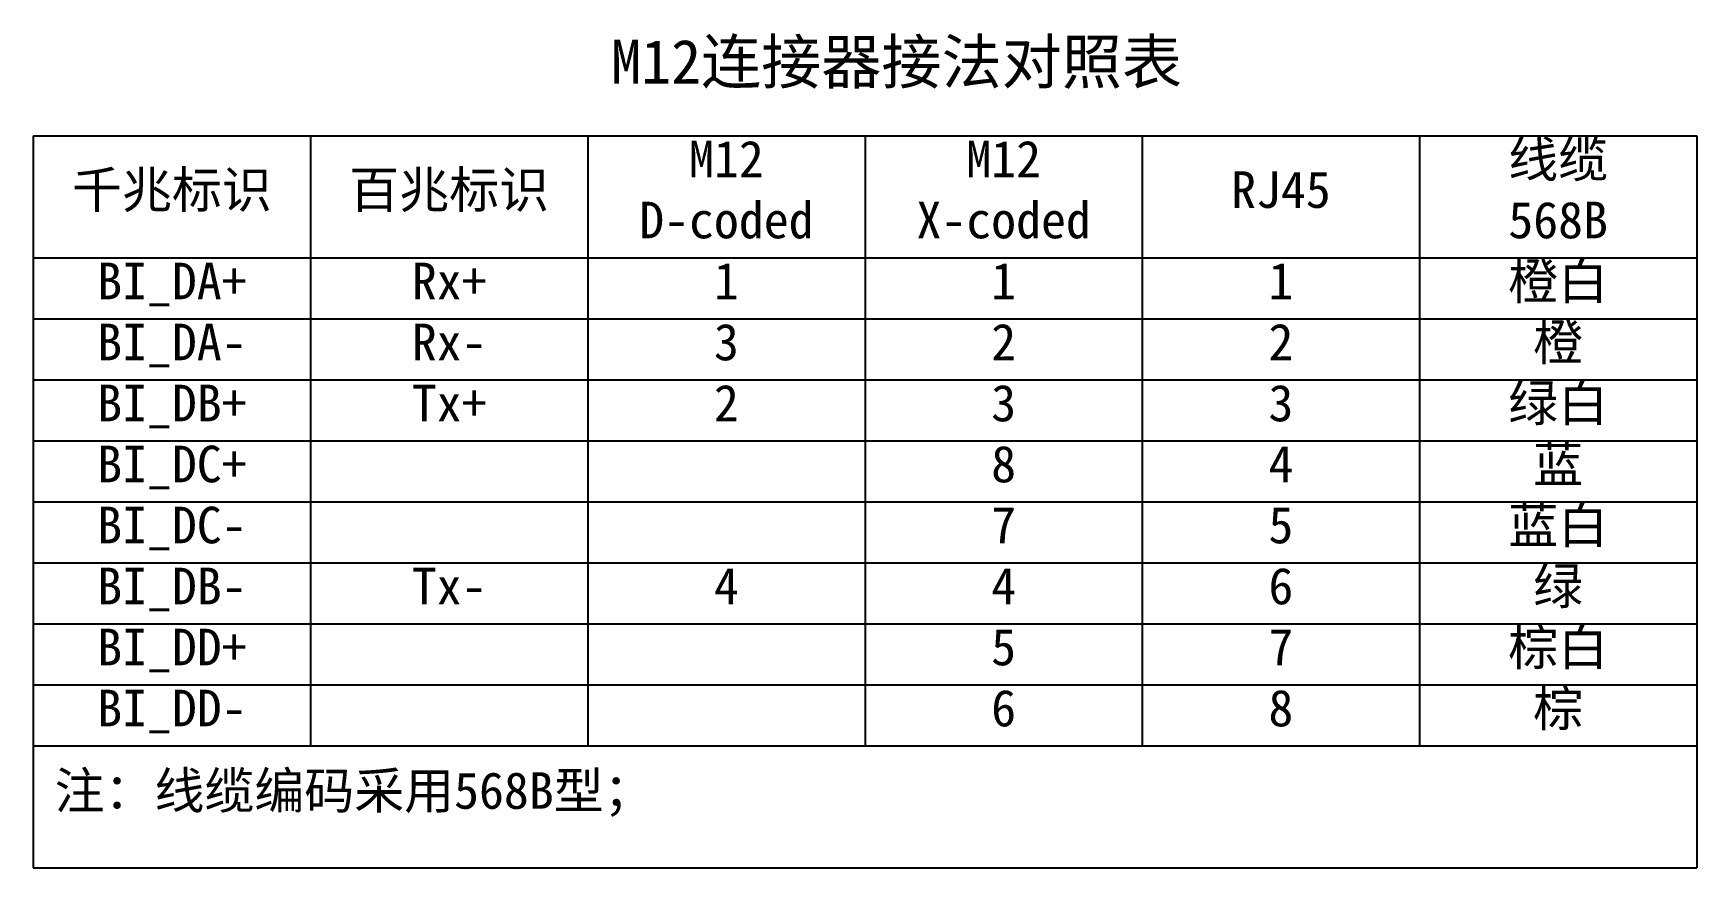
# Model space of a CAD drawing. Header units: millimetres. Extents: x -9110 to 102990, y -380 to 207980.
# Drawn here: x 21820 to 35452, y 62988 to 69827 of the extents above; entities that cross this region are included whole.
import ezdxf

# ---------------------------------------------------------------- set-up
doc = ezdxf.new("R2010")
doc.units = ezdxf.units.MM
doc.header["$LTSCALE"] = 1000
doc.header["$MEASUREMENT"] = 0
doc.styles.get("Standard").update_dxf_attribs({"font": 'simhei.ttf'})

msp = doc.modelspace()

# ---------------------------------------------------------------- texts
at = {"color": 7, "linetype": 'ByBlock', "ltscale": 0.5, "attachment_point": 1}
for s, width, insert, char_height in [('\\pxqc;{\\fSimHei|b1|i0|c134|p49;M12连接器接法对照表}', 11631.62, (23079, 69775), 361.16), ('\\pxqc;线缆\\P568B', 2271.93, (33180, 68947), 300), ('\\pxqc;M12\\PD-coded', 2271.93, (26364, 68947), 300), ('\\pxqc;M12\\PX-coded', 2271.93, (28636, 68947), 300), ('\\pxqc;千兆标识', 2271.93, (21820, 68696), 300), ('\\pxqc;百兆标识', 2271.93, (24092, 68696), 300), ('\\pxqc;RJ45', 2271.93, (30908, 68696), 300), ('\\pxqc;BI_DA+', 2271.93, (21820, 67947), 300), ('\\pxqc;Rx+', 2271.93, (24092, 67947), 300), ('\\pxqc;1', 2271.93, (26364, 67947), 300), ('\\pxqc;1', 2271.93, (28636, 67947), 300), ('\\pxqc;1', 2271.93, (30908, 67947), 300), ('\\pxqc;橙白', 2271.93, (33180, 67947), 300), ('\\pxqc;橙', 2271.93, (33180, 67447), 300), ('\\pxqc;BI_DA-', 2271.93, (21820, 67447), 300), ('\\pxqc;Rx-', 2271.93, (24092, 67447), 300), ('\\pxqc;3', 2271.93, (26364, 67447), 300), ('\\pxqc;2', 2271.93, (28636, 67447), 300), ('\\pxqc;2', 2271.93, (30908, 67447), 300), ('\\pxqc;BI_DB+', 2271.93, (21820, 66947), 300), ('\\pxqc;Tx+', 2271.93, (24092, 66947), 300), ('\\pxqc;2', 2271.93, (26364, 66947), 300), ('\\pxqc;3', 2271.93, (28636, 66947), 300), ('\\pxqc;3', 2271.93, (30908, 66947), 300), ('\\pxqc;绿白', 2271.93, (33180, 66947), 300), ('\\pxqc;BI_DC+', 2271.93, (21820, 66447), 300), ('\\pxqc;8', 2271.93, (28636, 66447), 300), ('\\pxqc;4', 2271.93, (30908, 66447), 300), ('\\pxqc;蓝', 2271.93, (33180, 66447), 300), ('\\pxqc;蓝白', 2271.93, (33180, 65947), 300), ('\\pxqc;BI_DC-', 2271.93, (21820, 65947), 300), ('\\pxqc;7', 2271.93, (28636, 65947), 300), ('\\pxqc;5', 2271.93, (30908, 65947), 300), ('\\pxqc;BI_DB-', 2271.93, (21820, 65447), 300), ('\\pxqc;Tx-', 2271.93, (24092, 65447), 300), ('\\pxqc;4', 2271.93, (26364, 65447), 300), ('\\pxqc;4', 2271.93, (28636, 65447), 300), ('\\pxqc;6', 2271.93, (30908, 65447), 300), ('\\pxqc;绿', 2271.93, (33180, 65447), 300), ('\\pxqc;BI_DD+', 2271.93, (21820, 64947), 300), ('\\pxqc;5', 2271.93, (28636, 64947), 300), ('\\pxqc;7', 2271.93, (30908, 64947), 300), ('\\pxqc;棕白', 2271.93, (33180, 64947), 300), ('\\pxqc;棕', 2271.93, (33180, 64447), 300), ('\\pxqc;BI_DD-', 2271.93, (21820, 64447), 300), ('\\pxqc;6', 2271.93, (28636, 64447), 300), ('\\pxqc;8', 2271.93, (30908, 64447), 300), ('\\pxql;注：线缆编码采用568B型；', 5839.29, (21995, 63771), 300)]:
    msp.add_mtext_dynamic_manual_height_columns(s, width=width, gutter_width=30.1, heights=[0], dxfattribs=dict(at, insert=insert, char_height=char_height))

# ---------------------------------------------------------------- linework, layer by layer
at = {"color": 7, "linetype": 'ByBlock', "ltscale": 0.5}
for p, q in [((21820, 68988), (35452, 68988)), ((21820, 67988), (35452, 67988)), ((21820, 67488), (35452, 67488)), ((21820, 66988), (35452, 66988)), ((21820, 66488), (35452, 66488)), ((21820, 65988), (35452, 65988)), ((21820, 65488), (35452, 65488)), ((21820, 64988), (35452, 64988)), ((21820, 64488), (35452, 64488)), ((21820, 63988), (35452, 63988)), ((21820, 62988), (35452, 62988))]:
    msp.add_line(p, q, dxfattribs=at)
for points in [[(21820, 68988), (21820, 62988)], [(24092, 68988), (24092, 63988)], [(26364, 68988), (26364, 63988)], [(28636, 68988), (28636, 63988)], [(30908, 68988), (30908, 63988)], [(33180, 68988), (33180, 63988)], [(35452, 68988), (35452, 62988)]]:
    msp.add_lwpolyline(points, dxfattribs=at)

msp.set_redraw_order([(e.dxf.handle, doc.entitydb.next_handle()) for e in msp.query("TEXT MTEXT ATTDEF DIMENSION ARC_DIMENSION")])  # texts and dimensions are drawn at this point

doc.saveas('drawing.dxf')
